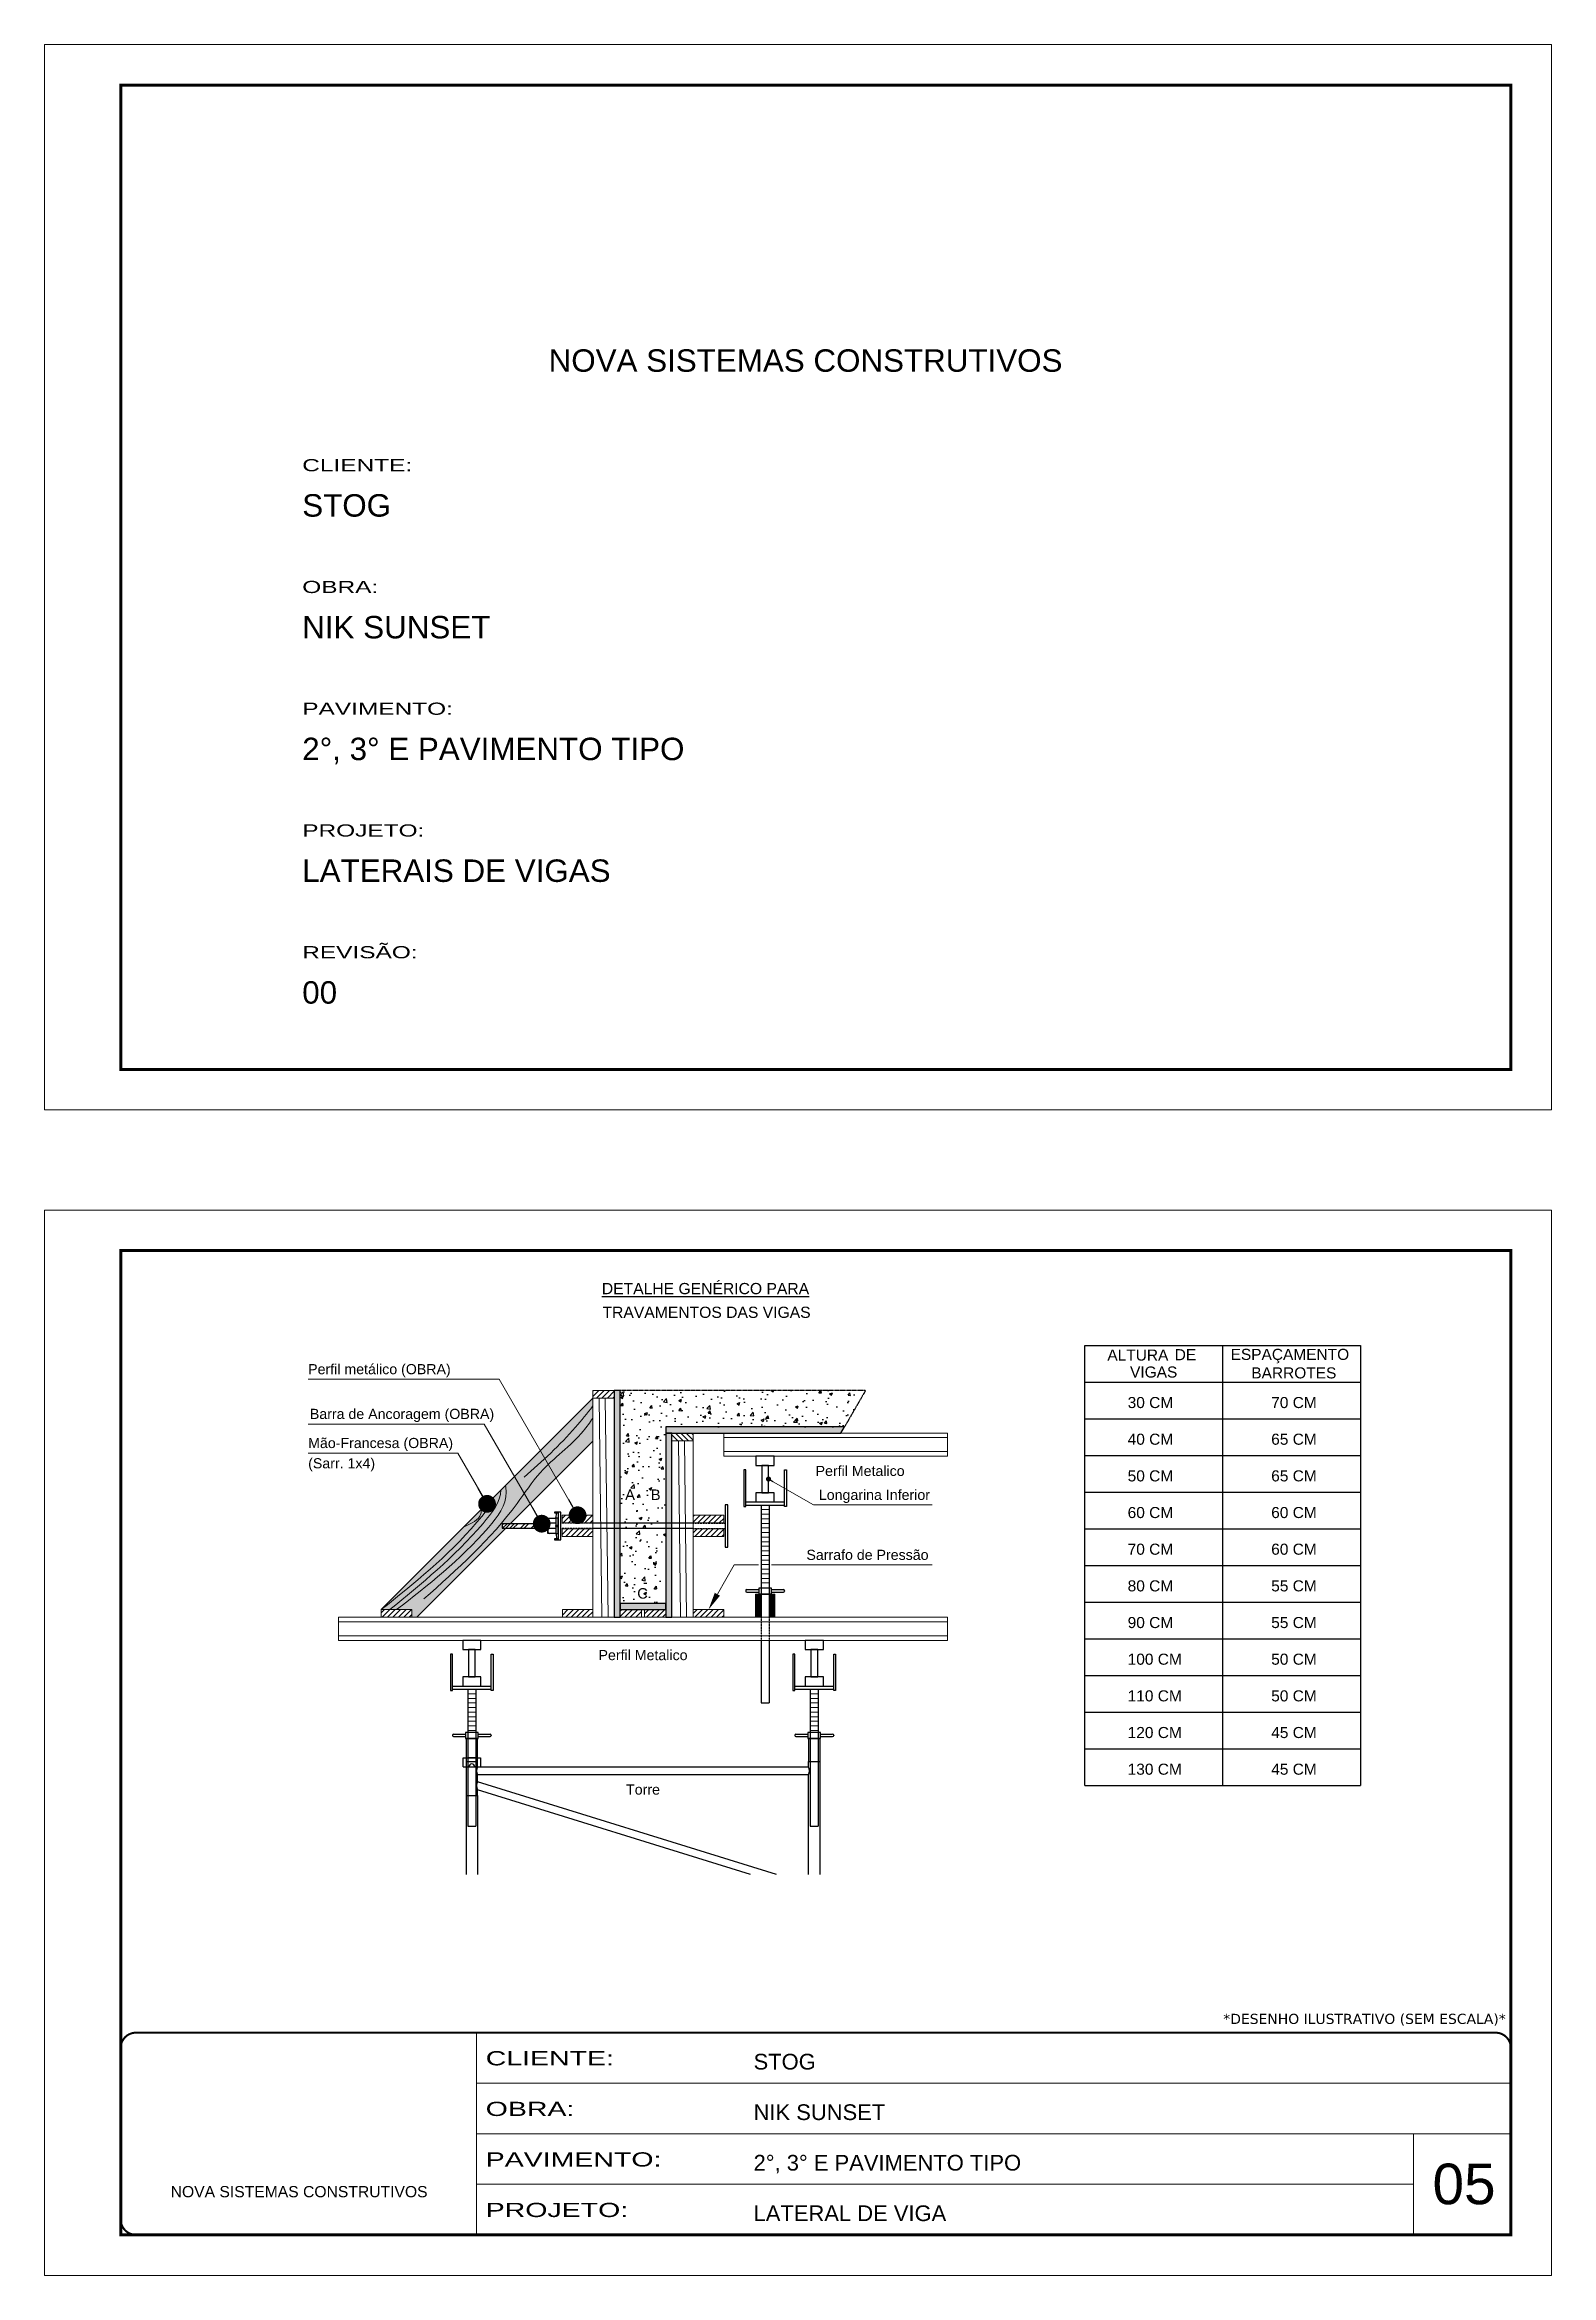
# Model space of a CAD drawing. Extents: x -10448 to -1189, y -11772 to 17235.
# Drawn here: x -10448 to -8963, y 14646 to 16844 of the extents above; entities that cross this region are included whole.
import ezdxf
from ezdxf.enums import TextEntityAlignment as Align

# ---------------------------------------------------------------- set-up
doc = ezdxf.new("R2010")
doc.units = 0
for name, pattern in [('CONTINUO', [0]), ('DASHED', [0.75, 0.5, -0.25]), ('HIDDEN', [0.375, 0.25, -0.125])]:
    doc.linetypes.add(name, pattern=pattern)
doc.layers.add('BARRA DE ANCORAGEM', color=251, linetype='Continuous')
doc.layers.add('GARFOS', color=7, linetype='Continuous')
for name, color, linetype, lineweight in [('CARIMBO', 255, 'Continuous', 9), ('CONCRETO', 251, 'Continuous', 25), ('Demarcação 1', 251, 'Continuous', 9), ('Escoras', 2, 'Continuous', 25), ('Folhas', 255, 'Continuous', 9), ('Forcador', 251, 'Continuous', 25), ('Hachura', 251, 'Continuous', 9), ('Madeira', 126, 'Continuous', 18), ('Perfil Metálico', 224, 'Continuous', 18), ('SARRAFO DE PRESSAO', 251, 'DASHED', 9)]:
    doc.layers.add(name, color=color, linetype=linetype, lineweight=lineweight)
doc.layers.add('Demarcação 2', color=7, linetype='Continuous', lineweight=9, true_color=0xe0e0e0)
doc.styles.add('ARIAL', font='arial.ttf')
doc.styles.get("Standard").update_dxf_attribs({"font": 'arial.ttf'})
doc.styles.add('stylellllll', font='verdana.ttf', dxfattribs={"height": 2})
doc.styles.add('Tecnologia', font='')
doc.styles.get('Tecnologia').set_extended_font_data('Forgotten Futurist')
doc.dimstyles.new('3x', dxfattribs={"dimtxt": 10, "dimasz": 5, "dimexe": 7, "dimexo": 5, "dimgap": 4, "dimtad": 1, "dimdec": 4, "dimlfac": 0.333333, "dimdsep": 46, "dimtxsty": 'Standard', "dimblk": 'DOT', "dimcen": 0.09, "dimclrd": 1, "dimclre": 1, "dimclrt": 2, "dimadec": 0, "dimazin": 2, "dimtfac": 1, "dimtdec": 4, "dimtmove": 0, "dimatfit": 3, "dimldrblk": 'DOT', "dimfxl": 1, "dimtolj": 1, "dimtzin": 0, "dimlwd": 9, "dimlwe": 9, "dimarcsym": 0})
pattern_1 = [(45, (-15189.027, 21235.2145), (-2.6516504, 2.6516504), [])]

msp = doc.modelspace()

# ---------------------------------------------------------------- texts
at = {"color": 0, "linetype": 'Continuous', "ltscale": 5, "style": 'ARIAL'}
for s, height, p in [('NOVA SISTEMAS CONSTRUTIVOS', 22.1184, (-9951.54, 16521.8)), ('STOG', 22.118, (-10194.38, 16379.03)), ('NIK SUNSET', 22.118, (-10194.38, 16259.03)), ('2°, 3° E PAVIMENTO TIPO', 22.1184, (-10194.38, 16139.03)), ('LATERAIS DE VIGAS', 22.1184, (-10194.38, 16019.03)), ('00', 22.118, (-10194.38, 15899.03))]:
    msp.add_text(s, height=height, dxfattribs=at).set_placement(p)
for s, p in [('%%UDETALHE GENÉRICO PARA', (-9796.96, 15612.7)), ('TRAVAMENTOS DAS VIGAS', (-9795.89, 15589.31))]:
    msp.add_text(s, height=11.0592, dxfattribs=at).set_placement(p, align=Align.CENTER)
at = {"layer": 'CARIMBO', "style": 'ARIAL'}
for s, height, p in [('Perfil metálico (OBRA)', 10, (-10188.54, 15533.81)), ('Barra de Ancoragem (OBRA)', 10, (-10186.86, 15489.7)), ('Mão-Francesa (OBRA)', 10, (-10188.54, 15461.03)), ('Longarina Inferior', 10, (-9685.21, 15409.92)), ('Sarrafo de Pressão', 10, (-9697.49, 15350.81)), ('05', 40, (-9080.42, 14715.8))]:
    msp.add_text(s, height=height, dxfattribs=at).set_placement(p)
msp.add_text('(Sarr. 1x4)', height=10, dxfattribs=at).set_placement((-10188.54, 15451.03), align=Align.TOP_LEFT)
for s, p in [('Perfil Metalico', (-9644.57, 15438.5)), ('Perfil Metalico', (-9858.51, 15257)), ('Torre', (-9858.51, 15124.48))]:
    msp.add_text(s, height=10, dxfattribs=at).set_placement(p, align=Align.MIDDLE_CENTER)
at = {"layer": 'CARIMBO', "color": 0, "linetype": 'Continuous', "style": 'ARIAL'}
for s, p in [('A', (-9871.3, 15415.05)), ('B', (-9846.01, 15415.05)), ('C', (-9858.97, 15317.8))]:
    msp.add_text(s, height=10.37, dxfattribs=at).set_placement(p, align=Align.MIDDLE_CENTER)
at = {"layer": 'CARIMBO', "style": 'stylellllll'}
msp.add_text('*DESENHO ILUSTRATIVO (SEM ESCALA)*', height=10, dxfattribs=at).set_placement((-9008.28, 14893.47), align=Align.RIGHT)
at = {"layer": 'Folhas', "color": 30, "style": 'Tecnologia', "width": 1.5}
for s, p in [('CLIENTE:', (-10194.38, 16423.73)), ('OBRA:', (-10194.38, 16303.73)), ('PAVIMENTO:', (-10194.38, 16183.73)), ('PROJETO:', (-10194.38, 16063.73)), ('REVISÃO:', (-10194.38, 15943.73))]:
    msp.add_text(s, height=12, dxfattribs=at).set_placement(p)
at = {"layer": 'GARFOS', "color": 2, "ltscale": 1.5}
for s, height, p in [('ALTURA   ', 10.91, (-9400.89, 15547.22)), ('DE', 10.91, (-9334.5, 15547.6)), ('ESPAÇAMENTO', 10.9102, (-9279.44, 15547.91)), ('VIGAS', 10.91, (-9378.53, 15530.52)), ('BARROTES', 10.91, (-9259.03, 15529.68)), ('30 CM', 10.91, (-9380.89, 15500.45)), ('70 CM', 10.91, (-9239.41, 15500.45)), ('40 CM', 10.91, (-9380.89, 15464.31)), ('65 CM', 10.91, (-9239.41, 15464.31)), ('50 CM', 10.91, (-9380.89, 15428.18)), ('65 CM', 10.91, (-9239.41, 15428.18)), ('60 CM', 10.91, (-9380.89, 15392.04)), ('60 CM', 10.91, (-9239.41, 15392.04)), ('70 CM', 10.91, (-9380.89, 15355.91)), ('60 CM', 10.91, (-9239.41, 15355.91)), ('80 CM', 10.91, (-9380.89, 15319.77)), ('55 CM', 10.91, (-9239.41, 15319.77)), ('90 CM', 10.91, (-9380.89, 15283.63)), ('55 CM', 10.91, (-9239.41, 15283.63)), ('100 CM', 10.91, (-9380.89, 15247.5)), ('50 CM', 10.91, (-9239.41, 15247.5)), ('110 CM', 10.91, (-9380.89, 15211.36)), ('50 CM', 10.91, (-9239.41, 15211.36)), ('120 CM', 10.91, (-9380.89, 15175.23)), ('45 CM', 10.91, (-9239.41, 15175.23)), ('130 CM', 10.91, (-9380.89, 15139.09)), ('45 CM', 10.91, (-9239.41, 15139.09))]:
    msp.add_text(s, height=height, dxfattribs=at).set_placement(p)

# ---------------------------------------------------------------- blocks, each defined once
blk = doc.blocks.new('9999999999')
at = {"color": 30, "linetype": 'CONTINUO'}
for p, q in [((98564.6, 34230.2), (98564.6, 34429.4)), ((98564.6, 34379.6), (99584, 34379.6)), ((98564.6, 34329.8), (99488, 34329.8)), ((99584, 34329.8), (99488, 34329.8)), ((99488, 34329.8), (99488, 34230.2)), ((98564.6, 34280), (99488, 34280))]:
    blk.add_line(p, q, dxfattribs=at)
at = {"color": 30, "linetype": 'CONTINUO', "const_width": 2}
blk.add_lwpolyline([(99584, 34230.2), (99584, 34414.4, 0.414214), (99569, 34429.4), (98229, 34429.4, 0.414214), (98214, 34414.4), (98214, 34245.2, 0.414214), (98229, 34230.2), (99584, 34230.2)], format="xyb", dxfattribs=at)
at = {"layer": 'Folhas'}
blk.add_lwpolyline([(98139, 34190.2), (99624, 34190.2), (99624, 35240.2), (98139, 35240.2)], close=True, dxfattribs=at)
at = {"layer": 'Folhas', "color": 30, "const_width": 3}
blk.add_lwpolyline([(98214, 34230.2), (99584, 34230.2), (99584, 35200.2), (98214, 35200.2)], close=True, dxfattribs=at)
at = {"color": 7, "linetype": 'Continuous', "ltscale": 5, "style": 'ARIAL'}
for s, height, p in [('STOG', 15.48, (98837.7, 34393.1)), ('NIK SUNSET', 15.48, (98837.7, 34343.3)), ('2°, 3° E PAVIMENTO TIPO', 15.483, (98837.7, 34293.5)), ('NOVA SISTEMAS CONSTRUTIVOS', 11.059, (98263.2, 34267.2)), ('LATERAL DE VIGA', 15.483, (98837.7, 34243.7))]:
    blk.add_text(s, height=height, dxfattribs=at).set_placement(p)
at = {"layer": 'Folhas', "color": 7, "style": 'Tecnologia', "width": 1.5}
for s, p in [('CLIENTE:', (98573.7, 34397.2)), ('OBRA:', (98573.7, 34347.3)), ('PAVIMENTO:', (98573.7, 34297.5)), ('PROJETO:', (98573.7, 34247.7))]:
    blk.add_text(s, height=14, dxfattribs=at).set_placement(p)
blk = doc.blocks.new('HT20CT')
at = {"layer": 'Forcador'}
for points in [[(-4, 16), (-4, 20), (4, 20), (4, 16)], [(-1.5, 4), (-1.5, 16), (1.5, 16), (1.5, 4)], [(-4, 0), (-4, 4), (4, 4), (4, 0)]]:
    blk.add_lwpolyline(points, close=True, dxfattribs=at)
blk = doc.blocks.new('_Dot')
at = {"color": 0, "linetype": 'ByBlock', "lineweight": -2}
blk.add_line((-0.5, 0), (-1, 0), dxfattribs=at)
at = {"color": 0, "linetype": 'ByBlock', "const_width": 0.5}
blk.add_lwpolyline([(-0.25, 0, 1), (0.25, 0, 1)], format="xyb", close=True, dxfattribs=at)

# ---------------------------------------------------------------- hatches: boundary and pattern name
at = {"layer": 'CONCRETO', "linetype": 'DASHED', "ltscale": 0.3}
h = msp.add_hatch(dxfattribs=at)
h.set_pattern_fill('AR-CONC', color=256, scale=4, style=0)
h.set_pattern_definition([(50, (-58548.021, 7564.873), (28.690407, -2.510085), [3, -33]), (355, (-58548.02, 7564.873), (-5.550053, 30.087685), [2.4, -26.4]), (100.4514, (-58545.63, 7564.664), (23.140375, 27.577582), [2.549608, -28.045684]), (46.1842, (-58548.02, 7572.873), (42.689642, -6.62076), [4.5, -49.5]), (96.6356, (-58544.464, 7572.32), (37.386508, 38.964715), [3.82441, -42.06852]), (351.1842, (-58548.02, 7572.873), (37.386478, 38.964744), [3.6, -39.6]), (21, (-58544.021, 7570.873), (23.876282, -16.104756), [3, -33]), (326, (-58544.02, 7570.873), (9.732613, 29.006002), [2.4, -26.4]), (71.4514, (-58542.032, 7569.53), (33.608905, 12.90122), [2.549608, -28.045684]), (37.5, (-58548.021, 7564.873), (0.4863942, 13.3157542), [0, -26.08, 0, -26.8, 0, -26.5]), (7.5, (-58548.021, 7564.873), (10.5227815, 15.7764685), [0, -15.28, 0, -25.48, 0, -10.1]), (327.5, (-58556.941, 7564.873), (21.3528974, -0.9021949), [0, -10, 0, -31.2, 0, -41.4]), (317.5, (-58560.941, 7564.873), (23.327447, 4.004199), [0, -13, 0, -20.72, 0, -29.4])])
h.paths.add_polyline_path([(-9881.01, 15517.8), (-9881.01, 15307.8), (-9836.01, 15307.8), (-9836.01, 15481.8), (-9660.01, 15481.8), (-9639.23, 15517.8)])
h.paths.add_polyline_path([(-9853.43, 15407.27), (-9838.58, 15407.27), (-9838.58, 15422.83), (-9853.43, 15422.83)], flags=24)
h.paths.add_polyline_path([(-9878.74, 15407.27), (-9863.85, 15407.27), (-9863.85, 15422.83), (-9878.74, 15422.83)], flags=24)
h.paths.add_polyline_path([(-9866.88, 15309.76), (-9851.06, 15309.76), (-9851.06, 15325.84), (-9866.88, 15325.84)], flags=24)
at = {"layer": 'Demarcação 1'}
for points in [[(-9881.01, 15517.8), (-9887.01, 15517.8), (-9887.01, 15294.3), (-9881.01, 15294.3)], [(-9660.01, 15481.8), (-9836.01, 15481.8), (-9836.01, 15475.8), (-9663.48, 15475.8)], [(-9830.01, 15475.8), (-9836.01, 15475.8), (-9836.01, 15294.3), (-9830.01, 15294.3)], [(-9836.01, 15307.8), (-9881.01, 15307.8), (-9881.01, 15301.8), (-9836.01, 15301.8)]]:
    msp.add_hatch(color=256, dxfattribs=at).paths.add_polyline_path(points)
at = {"layer": 'Demarcação 2'}
msp.add_hatch(color=256, dxfattribs=at).paths.add_polyline_path([(-9908.01, 15467.87), (-9908.01, 15510.3), (-10116.49, 15301.82), (-10086.42, 15301.82), (-10086.42, 15294.3), (-10081.58, 15294.3), (-9993.79, 15382.09), (-9997.46, 15382.09), (-9997.46, 15386.51), (-9989.37, 15386.51)])
at = {"layer": 'Hachura'}
h = msp.add_hatch(dxfattribs=at)
h.set_pattern_fill('ANSI31', color=256, scale=30, style=0)
h.set_pattern_definition(pattern_1)
h.paths.add_polyline_path([(-9908.01, 15517.8), (-9887.01, 15517.8), (-9887.01, 15510.3), (-9908.01, 15510.3)])
h = msp.add_hatch(dxfattribs=at)
h.set_pattern_fill('ANSI31', color=256, scale=30, style=0)
h.set_pattern_definition([(135, (-2347.116, 19790.9095), (2.6516504, 2.6516504), [])])
h.paths.add_polyline_path([(-9830.01, 15475.8), (-9809.01, 15475.8), (-9809.01, 15468.3), (-9830.01, 15468.3)])
h = msp.add_hatch(dxfattribs=at)
h.set_pattern_fill('ANSI31', color=256, scale=30, style=0)
h.set_pattern_definition(pattern_1)
h.paths.add_polyline_path([(-9908.01, 15387.31), (-9908.01, 15394.82), (-9938.07, 15394.82), (-9938.07, 15387.31)])
h = msp.add_hatch(dxfattribs=at)
h.set_pattern_fill('ANSI31', color=256, scale=30, style=0)
h.set_pattern_definition(pattern_1)
h.paths.add_polyline_path([(-9778.94, 15387.31), (-9778.94, 15394.82), (-9809.01, 15394.82), (-9809.01, 15387.31)])
h = msp.add_hatch(dxfattribs=at)
h.set_pattern_fill('ANSI32', color=256, scale=20, angle=90, style=0)
h.set_pattern_definition([(45, (-1340.934, 6409.97), (5.303301, -5.303301), []), (45, (-1340.934, 6413.506), (5.303301, -5.303301), [])])
h.paths.add_polyline_path([(-9997.46, 15382.09), (-9997.46, 15386.51), (-9952.46, 15386.51), (-9952.46, 15382.09)])
h = msp.add_hatch(dxfattribs=at)
h.set_pattern_fill('ANSI31', color=256, scale=30, style=0)
h.set_pattern_definition(pattern_1)
h.paths.add_polyline_path([(-9938.07, 15373.78), (-9908.01, 15373.78), (-9908.01, 15381.29), (-9938.07, 15381.29)])
h = msp.add_hatch(dxfattribs=at)
h.set_pattern_fill('ANSI31', color=256, scale=30, style=0)
h.set_pattern_definition(pattern_1)
h.paths.add_polyline_path([(-9809.01, 15373.78), (-9778.94, 15373.78), (-9778.94, 15381.29), (-9809.01, 15381.29)])
h = msp.add_hatch(dxfattribs=at)
h.set_pattern_fill('ANSI31', color=256, scale=30, style=0)
h.set_pattern_definition([(45, (-15367.4425, 21142.2077), (-2.6516504, 2.6516504), [])])
h.paths.add_polyline_path([(-10086.42, 15294.3), (-10086.42, 15301.82), (-10116.49, 15301.82), (-10116.49, 15294.3)])
h = msp.add_hatch(dxfattribs=at)
h.set_pattern_fill('ANSI31', color=256, scale=30, style=0)
h.set_pattern_definition(pattern_1)
h.paths.add_polyline_path([(-9938.01, 15294.3), (-9908.01, 15294.3), (-9908.01, 15301.8), (-9938.01, 15301.8)])
h = msp.add_hatch(dxfattribs=at)
h.set_pattern_fill('ANSI31', color=256, scale=30, style=0)
h.set_pattern_definition(pattern_1)
h.paths.add_polyline_path([(-9881.01, 15301.8), (-9860.01, 15301.8), (-9860.01, 15294.3), (-9881.01, 15294.3)])
h = msp.add_hatch(dxfattribs=at)
h.set_pattern_fill('ANSI31', color=256, scale=30, style=0)
h.set_pattern_definition(pattern_1)
h.paths.add_polyline_path([(-9836.01, 15294.3), (-9836.01, 15301.8), (-9857.01, 15301.8), (-9857.01, 15294.3)])
h = msp.add_hatch(dxfattribs=at)
h.set_pattern_fill('ANSI31', color=256, scale=30, style=0)
h.set_pattern_definition(pattern_1)
h.paths.add_polyline_path([(-9779.01, 15301.8), (-9809.01, 15301.8), (-9809.01, 15294.3), (-9779.01, 15294.3)])
at = {"layer": 'Perfil Metálico'}
for points in [[(-9747.64, 15294.3), (-9743.14, 15294.3), (-9743.14, 15317.1), (-9747.64, 15317.1)], [(-9733.27, 15294.3), (-9728.77, 15294.3), (-9728.77, 15317.1), (-9733.27, 15317.1)]]:
    msp.add_hatch(color=256, dxfattribs=at).paths.add_polyline_path(points)

# ---------------------------------------------------------------- linework, layer by layer
for points in [[(-9881.01, 15517.8), (-9887.01, 15517.8), (-9887.01, 15294.3), (-9881.01, 15294.3)], [(-9660.01, 15481.8), (-9836.01, 15481.8), (-9836.01, 15475.8), (-9663.48, 15475.8)], [(-9830.01, 15475.8), (-9836.01, 15475.8), (-9836.01, 15294.3), (-9830.01, 15294.3)], [(-9836.01, 15307.8), (-9881.01, 15307.8), (-9881.01, 15301.8), (-9836.01, 15301.8)]]:
    msp.add_lwpolyline(points, close=True)
at = {"layer": 'BARRA DE ANCORAGEM'}
for p, q in [((-9944.58, 15391.81), (-9943.41, 15397.11)), ((-9942.25, 15398), (-9942.25, 15370.6)), ((-9944.58, 15376.79), (-9943.41, 15371.49)), ((-9809.01, 15386.96), (-9908.01, 15386.96)), ((-9809.01, 15381.64), (-9908.01, 15381.64))]:
    msp.add_line(p, q, dxfattribs=at)
at = {"layer": 'BARRA DE ANCORAGEM', "linetype": 'HIDDEN'}
for p, q in [((-9908.01, 15386.96), (-9939.57, 15386.96)), ((-9908.01, 15381.64), (-9939.57, 15381.64)), ((-9809.01, 15386.96), (-9777.44, 15386.96)), ((-9809.01, 15381.64), (-9777.44, 15381.64))]:
    msp.add_line(p, q, dxfattribs=at)
at = {"layer": 'BARRA DE ANCORAGEM', "flags": 128}
for points in [[(-9944.58, 15386.95), (-9950.69, 15386.95, -0.729796), (-9950.69, 15391.81, -0.729796)], [(-9944.58, 15381.65), (-9950.69, 15381.65, -0.6666667), (-9950.69, 15386.95, -0.6666667)]]:
    msp.add_lwpolyline(points, format="xyb", dxfattribs=at)
for points in [[(-9944.58, 15376.79), (-9952.46, 15376.79), (-9952.46, 15391.81), (-9944.58, 15391.81)], [(-9944.58, 15383.86), (-9942.25, 15383.86), (-9942.25, 15384.74), (-9944.58, 15384.74), (-9944.58, 15383.86), (-9944.58, 15384.74)]]:
    msp.add_lwpolyline(points, dxfattribs=at)
for points in [[(-9942.25, 15398), (-9945.81, 15398), (-9945.81, 15397.11), (-9942.25, 15397.11)], [(-9942.25, 15391.81), (-9944.58, 15391.81), (-9944.58, 15376.79), (-9942.25, 15376.79)], [(-9939.57, 15370.6), (-9939.57, 15398), (-9942.25, 15398), (-9942.25, 15370.6)], [(-9775.04, 15363.5), (-9775.04, 15405.1), (-9777.44, 15405.1), (-9777.44, 15363.5)], [(-9952.46, 15386.51), (-9997.46, 15386.51), (-9997.46, 15382.09), (-9952.46, 15382.09)], [(-9942.25, 15371.49), (-9945.81, 15371.49), (-9945.81, 15370.6), (-9942.25, 15370.6)]]:
    msp.add_lwpolyline(points, close=True, dxfattribs=at)
at = {"layer": 'BARRA DE ANCORAGEM'}
msp.add_arc((-9949.92, 15379.22), 2.55, 107.75636, 252.24364, dxfattribs=at)
at = {"layer": 'CONCRETO', "linetype": 'DASHED', "ltscale": 0.3}
for q in [(-9881.01, 15517.8), (-9660.01, 15481.8)]:
    msp.add_line((-9639.23, 15517.8), q, dxfattribs=at)
at = {"layer": 'Escoras'}
for p, q in [((-9732.58, 15317.1), (-9743.83, 15317.1)), ((-10032.88, 15174.75), (-10032.88, 15040.66)), ((-10021.63, 15174.75), (-10032.88, 15174.75)), ((-10021.63, 15152.25), (-10021.63, 15174.75)), ((-9684.13, 15174.75), (-9695.38, 15174.75)), ((-9695.38, 15174.75), (-9695.38, 15152.25)), ((-9684.13, 15174.75), (-9684.13, 15040.66)), ((-10035.69, 15155.62), (-10018.82, 15155.62)), ((-10035.69, 15146.85), (-10035.69, 15155.62)), ((-10032.88, 15152.25), (-10021.63, 15152.25)), ((-10023.32, 15155.6), (-10031.19, 15155.6)), ((-10021.63, 15146.62), (-10021.63, 15152.25)), ((-10018.82, 15155.62), (-10018.82, 15146.85)), ((-9695.38, 15152.25), (-9684.13, 15152.25)), ((-9695.38, 15146.62), (-9695.38, 15152.25)), ((-10035.69, 15146.85), (-10030.18, 15146.85)), ((-10023.32, 15146.57), (-10031.19, 15146.57)), ((-10024.33, 15146.85), (-10018.82, 15146.85)), ((-9695.38, 15146.62), (-10021.63, 15146.62)), ((-9695.38, 15138.97), (-10021.63, 15138.97)), ((-10021.63, 15132.62), (-10021.63, 15138.97)), ((-9726.86, 15040.66), (-10021.63, 15132.13)), ((-9695.38, 15040.66), (-9695.38, 15138.97)), ((-10032.88, 15118.5), (-10021.63, 15118.5)), ((-9752.67, 15040.66), (-10021.63, 15124.12)), ((-10021.63, 15118.5), (-10021.63, 15124.12)), ((-10021.63, 15118.5), (-10021.63, 15040.66))]:
    msp.add_line(p, q, dxfattribs=at)
for centre, radius, start, end in [((-10027.26, 15146.85), 2.92, 0, 180), ((-10014.06, 15142.8), 8.48, 153.19207, 206.80793), ((-10012.22, 15128.37), 10.33, 155.71056, 204.28944), ((-9702.95, 15142.8), 8.48, 333.19207, 26.80793)]:
    msp.add_arc(centre, radius, start, end, dxfattribs=at)
at = {"layer": 'Folhas'}
msp.add_lwpolyline([(-10448.28, 15794.23), (-8963.28, 15794.23), (-8963.28, 16844.23), (-10448.28, 16844.23)], close=True, dxfattribs=at)
at = {"layer": 'Folhas', "color": 30, "const_width": 3}
msp.add_lwpolyline([(-10373.28, 15834.23), (-9003.28, 15834.23), (-9003.28, 16804.23), (-10373.28, 16804.23)], close=True, dxfattribs=at)
at = {"layer": 'Forcador', "linetype": 'Continuous'}
for p, q in [((-9757.33, 15408), (-9719.08, 15408)), ((-9757.33, 15404.85), (-9719.08, 15404.85)), ((-9742.14, 15404.85), (-9742.14, 15294.3)), ((-9734.27, 15404.85), (-9734.27, 15294.3)), ((-9757.33, 15320.47), (-9757.33, 15320.02)), ((-9756.32, 15321.49), (-9744.51, 15321.49)), ((-9756.32, 15319.01), (-9744.51, 15319.01)), ((-9731.91, 15321.49), (-9720.09, 15321.49)), ((-9731.91, 15319.01), (-9720.09, 15319.01)), ((-9719.08, 15320.47), (-9719.08, 15320.02)), ((-9742.14, 15271.5), (-9742.14, 15209.85)), ((-9734.27, 15271.5), (-9734.27, 15209.85)), ((-10046.38, 15226.5), (-10008.13, 15226.5)), ((-10046.38, 15223.35), (-10008.13, 15223.35)), ((-10031.19, 15223.35), (-10031.19, 15088.35)), ((-10023.32, 15223.35), (-10023.32, 15088.35)), ((-9708.88, 15226.5), (-9670.63, 15226.5)), ((-9708.88, 15223.35), (-9670.63, 15223.35)), ((-9693.69, 15223.35), (-9693.69, 15088.35)), ((-9685.82, 15223.35), (-9685.82, 15088.35)), ((-9742.14, 15209.85), (-9734.27, 15209.85)), ((-10046.38, 15178.12), (-10046.38, 15177.67)), ((-10045.37, 15179.14), (-10033.56, 15179.14)), ((-10045.37, 15176.66), (-10033.56, 15176.66)), ((-10020.96, 15179.14), (-10009.14, 15179.14)), ((-10020.96, 15176.66), (-10009.14, 15176.66)), ((-10008.13, 15178.12), (-10008.13, 15177.67)), ((-9708.88, 15178.12), (-9708.88, 15177.67)), ((-9707.87, 15179.14), (-9696.06, 15179.14)), ((-9707.87, 15176.66), (-9696.06, 15176.66)), ((-9683.46, 15179.14), (-9671.64, 15179.14)), ((-9683.46, 15176.66), (-9671.64, 15176.66)), ((-9670.63, 15178.12), (-9670.63, 15177.67)), ((-10031.19, 15088.35), (-10023.32, 15088.35)), ((-9693.69, 15088.35), (-9685.82, 15088.35))]:
    msp.add_line(p, q, dxfattribs=at)
at = {"layer": 'Forcador', "linetype": 'HIDDEN'}
for p, q in [((-9742.14, 15294.3), (-9742.14, 15271.5)), ((-9734.27, 15294.3), (-9734.27, 15271.5))]:
    msp.add_line(p, q, dxfattribs=at)
at = {"layer": 'Forcador', "linetype": 'Continuous'}
for points in [[(-9759.24, 15439.5), (-9759.24, 15403.5), (-9757.33, 15403.5), (-9757.33, 15439.5)], [(-9717.17, 15439.5), (-9717.17, 15403.5), (-9719.08, 15403.5), (-9719.08, 15439.5)], [(-9744.51, 15322.95), (-9744.51, 15317.1), (-9731.91, 15317.1), (-9731.91, 15322.95)], [(-10048.29, 15258), (-10048.29, 15222), (-10046.38, 15222), (-10046.38, 15258)], [(-10006.22, 15258), (-10006.22, 15222), (-10008.13, 15222), (-10008.13, 15258)], [(-9710.79, 15258), (-9710.79, 15222), (-9708.88, 15222), (-9708.88, 15258)], [(-9668.72, 15258), (-9668.72, 15222), (-9670.63, 15222), (-9670.63, 15258)], [(-10033.56, 15180.6), (-10033.56, 15174.75), (-10020.96, 15174.75), (-10020.96, 15180.6)], [(-9696.06, 15180.6), (-9696.06, 15174.75), (-9683.46, 15174.75), (-9683.46, 15180.6)]]:
    msp.add_lwpolyline(points, close=True, dxfattribs=at)
for centre, start, end in [((-9756.32, 15320.47), 90, 180), ((-9756.32, 15320.02), 180, 270), ((-9720.09, 15320.47), 0, 90), ((-9720.09, 15320.02), 270, 0), ((-10045.37, 15178.12), 90, 180), ((-10045.37, 15177.67), 180, 270), ((-10009.14, 15178.12), 0, 90), ((-10009.14, 15177.67), 270, 0), ((-9707.87, 15178.12), 90, 180), ((-9707.87, 15177.67), 180, 270), ((-9671.64, 15178.12), 0, 90), ((-9671.64, 15177.67), 270, 0)]:
    msp.add_arc(centre, 1.01, start, end, dxfattribs=at)
at = {"layer": 'GARFOS', "color": 2, "ltscale": 1.5}
for p, q in [((-9423.08, 15128.55), (-9423.08, 15562.19)), ((-9423.08, 15562.19), (-9151.54, 15562.19)), ((-9287.31, 15562.19), (-9287.31, 15128.55)), ((-9151.54, 15562.19), (-9151.54, 15128.55)), ((-9423.08, 15526.05), (-9151.54, 15526.05)), ((-9423.08, 15526.05), (-9151.54, 15526.05)), ((-9423.08, 15489.91), (-9151.54, 15489.91)), ((-9423.08, 15453.78), (-9151.54, 15453.78)), ((-9423.08, 15417.64), (-9151.54, 15417.64)), ((-9423.08, 15381.51), (-9151.54, 15381.51)), ((-9423.08, 15345.37), (-9151.54, 15345.37)), ((-9423.08, 15309.23), (-9151.54, 15309.23)), ((-9423.08, 15273.1), (-9151.54, 15273.1)), ((-9423.08, 15236.96), (-9151.54, 15236.96)), ((-9423.08, 15200.83), (-9151.54, 15200.83)), ((-9423.08, 15164.69), (-9151.54, 15164.69)), ((-9423.08, 15128.55), (-9151.54, 15128.55))]:
    msp.add_line(p, q, dxfattribs=at)
at = {"layer": 'Hachura'}
for p, q in [((-9898.98, 15294.3), (-9901.68, 15510.3)), ((-9892.98, 15294.3), (-9895.68, 15510.3)), ((-9821.51, 15294.3), (-9823.68, 15468.3)), ((-9815.51, 15294.3), (-9817.68, 15468.3)), ((-9734.27, 15400.33), (-9742.14, 15400.33)), ((-9734.27, 15395.82), (-9742.14, 15395.82)), ((-9734.27, 15391.3), (-9742.14, 15391.3)), ((-9734.27, 15386.78), (-9742.14, 15386.78)), ((-9734.27, 15382.27), (-9742.14, 15382.27)), ((-9734.27, 15377.75), (-9742.14, 15377.75)), ((-9734.27, 15373.23), (-9742.14, 15373.23)), ((-9734.27, 15368.72), (-9742.14, 15368.72)), ((-9734.27, 15364.2), (-9742.14, 15364.2)), ((-9734.27, 15359.68), (-9742.14, 15359.68)), ((-9734.27, 15355.17), (-9742.14, 15355.17)), ((-9734.27, 15350.65), (-9742.14, 15350.65)), ((-9734.27, 15346.14), (-9742.14, 15346.14)), ((-9734.27, 15341.62), (-9742.14, 15341.62)), ((-9734.27, 15337.1), (-9742.14, 15337.1)), ((-9734.27, 15332.59), (-9742.14, 15332.59)), ((-9734.27, 15328.07), (-9742.14, 15328.07)), ((-10023.32, 15218.83), (-10031.19, 15218.83)), ((-10023.32, 15214.32), (-10031.19, 15214.32)), ((-9685.82, 15218.83), (-9693.69, 15218.83)), ((-9685.82, 15214.32), (-9693.69, 15214.32)), ((-10023.32, 15209.8), (-10031.19, 15209.8)), ((-10023.32, 15205.28), (-10031.19, 15205.28)), ((-10023.32, 15200.77), (-10031.19, 15200.77)), ((-10023.32, 15196.25), (-10031.19, 15196.25)), ((-9685.82, 15209.8), (-9693.69, 15209.8)), ((-9685.82, 15205.28), (-9693.69, 15205.28)), ((-9685.82, 15200.77), (-9693.69, 15200.77)), ((-9685.82, 15196.25), (-9693.69, 15196.25)), ((-10023.32, 15191.73), (-10031.19, 15191.73)), ((-10023.32, 15187.22), (-10031.19, 15187.22)), ((-10023.32, 15182.7), (-10031.19, 15182.7)), ((-9685.82, 15191.73), (-9693.69, 15191.73)), ((-9685.82, 15187.22), (-9693.69, 15187.22)), ((-9685.82, 15182.7), (-9693.69, 15182.7))]:
    msp.add_line(p, q, dxfattribs=at)
at = {"layer": 'Hachura', "color": 1}
for p, q in [((-9785.26, 15316.96), (-9768.6, 15345.81)), ((-9768.6, 15345.81), (-9744.64, 15345.81)), ((-9731.77, 15345.81), (-9573.66, 15345.81))]:
    msp.add_line(p, q, dxfattribs=at)
at = {"layer": 'Hachura'}
for points in [[(-9908.01, 15502.5), (-9925.05, 15481.54), (-9975.63, 15432.28)], [(-10074.52, 15312.31), (-9982.63, 15406.44), (-9959.68, 15436.92), (-9917.31, 15477.96), (-9908.01, 15490.42)], [(-10101.45, 15301.82), (-10010.96, 15382.72), (-9993.3, 15417.55), (-9994.04, 15424.26)], [(-10034.75, 15383.56), (-10018.41, 15396.21), (-10017.63, 15400.67)]]:
    msp.add_spline(points, degree=3, dxfattribs=at)
for points, knots in [([(-10108.14, 15301.82), (-10076.79, 15327.29), (-10036.13, 15360.33), (-9999.05, 15407.71), (-9998.56, 15419.75)], [0, 0, 0, 0, 125.1825812, 162.3251979, 162.3251979, 162.3251979, 162.3251979]), ([(-10116.49, 15301.82), (-10084.26, 15327.55), (-10045.04, 15358.86), (-10009.34, 15403.44), (-10006.32, 15411.99)], [0, 0, 0, 0, 127.741989, 155.4442459, 155.4442459, 155.4442459, 155.4442459])]:
    msp.add_open_spline(points, degree=3, knots=knots, dxfattribs=at)
at = {"layer": 'Hachura', "color": 1}
msp.add_solid([(-9782.73, 15315.5), (-9794.01, 15301.8), (-9787.78, 15318.41)], dxfattribs=at)
at = {"layer": 'Madeira'}
for p, q in [((-9908.01, 15510.3), (-10116.49, 15301.82)), ((-9908.01, 15510.3), (-9908.01, 15301.8)), ((-9908.01, 15467.87), (-10081.58, 15294.3)), ((-9809.01, 15301.8), (-9809.01, 15468.3))]:
    msp.add_line(p, q, dxfattribs=at)
for points in [[(-9908.01, 15510.3), (-9887.01, 15510.3), (-9887.01, 15517.8), (-9908.01, 15517.8)], [(-9809.01, 15468.3), (-9830.01, 15468.3), (-9830.01, 15475.8), (-9809.01, 15475.8)], [(-9938.07, 15394.82), (-9908.01, 15394.82), (-9908.01, 15387.31), (-9938.07, 15387.31)], [(-9809.01, 15394.82), (-9778.94, 15394.82), (-9778.94, 15387.31), (-9809.01, 15387.31)], [(-9938.07, 15373.78), (-9908.01, 15373.78), (-9908.01, 15381.29), (-9938.07, 15381.29)], [(-9809.01, 15373.78), (-9778.94, 15373.78), (-9778.94, 15381.29), (-9809.01, 15381.29)], [(-10116.49, 15301.82), (-10086.42, 15301.82), (-10086.42, 15294.3), (-10116.49, 15294.3)], [(-9938.01, 15294.3), (-9908.01, 15294.3), (-9908.01, 15301.8), (-9938.01, 15301.8)], [(-9860.01, 15294.3), (-9881.01, 15294.3), (-9881.01, 15301.8), (-9860.01, 15301.8)], [(-9857.01, 15294.3), (-9836.01, 15294.3), (-9836.01, 15301.8), (-9857.01, 15301.8)], [(-9779.01, 15294.3), (-9809.01, 15294.3), (-9809.01, 15301.8), (-9779.01, 15301.8)]]:
    msp.add_lwpolyline(points, close=True, dxfattribs=at)
at = {"layer": 'Perfil Metálico'}
for p, q in [((-9779.01, 15471.3), (-9558.51, 15471.3)), ((-9779.01, 15457.5), (-9558.51, 15457.5)), ((-10158.51, 15289.8), (-9558.51, 15289.8)), ((-10158.51, 15276), (-9558.51, 15276))]:
    msp.add_line(p, q, dxfattribs=at)
for points in [[(-9779.01, 15453), (-9558.51, 15453), (-9558.51, 15475.8), (-9779.01, 15475.8)], [(-9743.14, 15294.3), (-9747.64, 15294.3), (-9747.64, 15317.1), (-9743.14, 15317.1)], [(-9733.27, 15294.3), (-9728.77, 15294.3), (-9728.77, 15317.1), (-9733.27, 15317.1)], [(-10158.51, 15271.5), (-9558.51, 15271.5), (-9558.51, 15294.3), (-10158.51, 15294.3)]]:
    msp.add_lwpolyline(points, close=True, dxfattribs=at)

# ---------------------------------------------------------------- block references
at = {"layer": 'Forcador', "linetype": 'Continuous', "xscale": -2.25, "yscale": 2.25, "zscale": 2.25}
for p in [(-9738.21, 15408), (-9689.76, 15226.5)]:
    msp.add_blockref('HT20CT', p, dxfattribs=at)
at = {"layer": 'Forcador', "xscale": -2.25, "yscale": 2.25, "zscale": 2.25}
msp.add_blockref('HT20CT', (-10027.26, 15226.5), dxfattribs=at)
at = {"layer": 'SARRAFO DE PRESSAO', "color": 6, "linetype": 'ByBlock'}
msp.add_blockref('9999999999', (-108587.26, -19544.55), dxfattribs=at)

msp.set_redraw_order([(e.dxf.handle, doc.entitydb.next_handle()) for e in msp.query("TEXT MTEXT ATTDEF DIMENSION ARC_DIMENSION")])  # texts and dimensions are drawn at this point

# ---------------------------------------------------------------- leaders
msp.add_leader([(-9734.83, 15430.5), (-9690.53, 15404.92), (-9573.66, 15404.92)], dimstyle='3x', override={"dimgap": 4, "dimtad": 0})
at = {"layer": 'Hachura'}
for points, override in [([(-9923.04, 15394.82), (-10000.4, 15528.81), (-10188.54, 15528.81)], {"dimasz": 17.5, "dimtad": 0}), ([(-9958.39, 15386.51), (-10015.08, 15484.7), (-10188.54, 15484.7)], {"dimasz": 17.5, "dimtad": 0}), ([(-10012.25, 15406.06), (-10041.1, 15456.03), (-10188.54, 15456.03)], {"dimasz": 17.5, "dimgap": 4, "dimtad": 0})]:
    msp.add_leader(points, dimstyle='3x', override=override, dxfattribs=at)

doc.saveas('drawing.dxf')
